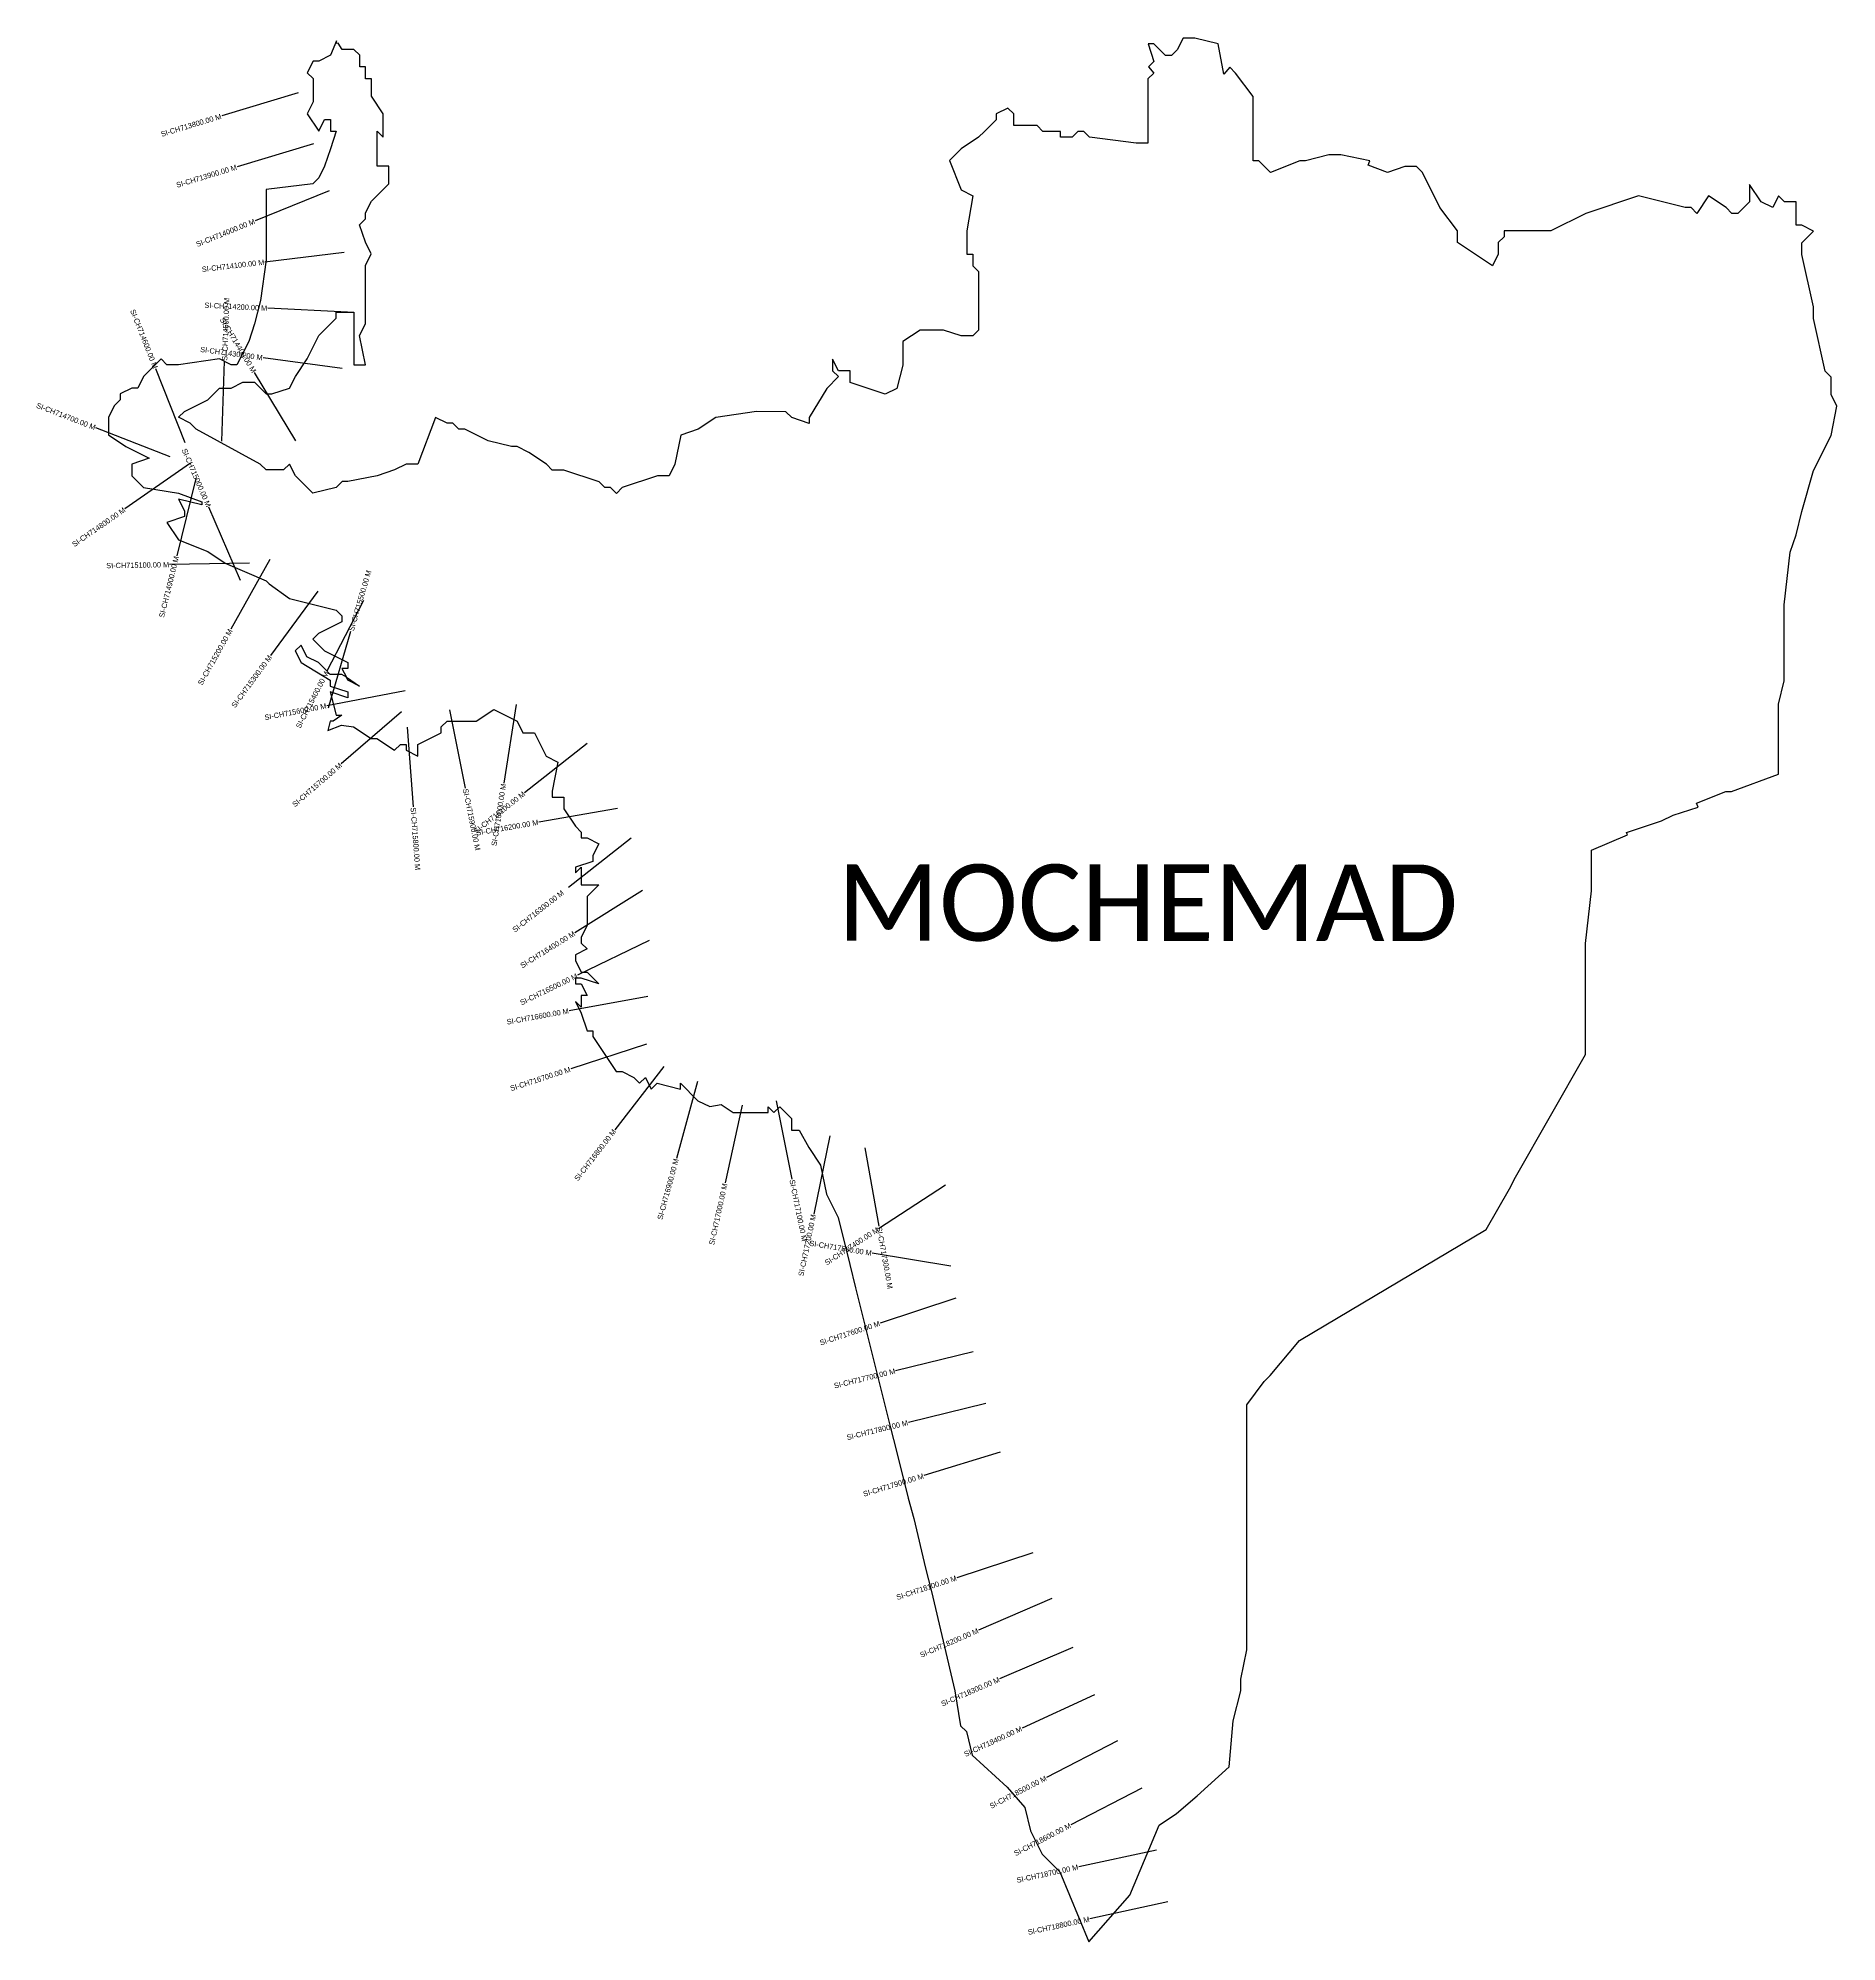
# Model space of a CAD drawing. Header units: metres. Extents: x 353810 to 357192, y 1746314 to 1749893.
import ezdxf
from ezdxf.enums import TextEntityAlignment as Align

# ---------------------------------------------------------------- set-up
doc = ezdxf.new("R2010")
doc.units = ezdxf.units.M
for name, color, linetype in [('CS', 134, 'Continuous'), ('CSMark', 6, 'Continuous'), ('VILLAGE BOUNDRY', 10, 'Continuous'), ('VILLAGE NAME', 250, 'Continuous')]:
    doc.layers.add(name, color=color, linetype=linetype)

msp = doc.modelspace()

# ---------------------------------------------------------------- linework, layer by layer
at = {"layer": 'CS'}
for p, q in [((354298.6, 1749790.1), (354155.1, 1749746.7)), ((354327.6, 1749694.4), (354184, 1749651)), ((354356.9, 1749606.1), (354217.9, 1749549.7)), ((354385.1, 1749489.9), (354236.1, 1749472.2)), ((354391.5, 1749377.9), (354241.7, 1749385.3)), ((354155.3, 1749135.7), (354160.5, 1749285.6)), ((354381.6, 1749272), (354233, 1749292.2)), ((354086.7, 1749132.2), (354031.4, 1749271.7)), ((354294.6, 1749136), (354217, 1749264.4)), ((354058.3, 1749106.1), (353918.4, 1749160.3)), ((354096.5, 1749093.8), (353973.3, 1749008.2)), ((354106.3, 1749065.5), (354070.5, 1748919.9)), ((354190.2, 1748873.5), (354131.2, 1749011.4)), ((354207.3, 1748905.9), (354057.3, 1748903.4)), ((354245.5, 1748912.9), (354172.2, 1748782)), ((354335.7, 1748853.3), (354247, 1748732.3)), ((354421.5, 1748836.2), (354352.9, 1748702.8)), ((354355.7, 1748634.2), (354398.2, 1748778.1)), ((354500.1, 1748666.4), (354352.8, 1748638.2)), ((354708.6, 1748640.5), (354685.4, 1748492.3)), ((354493.3, 1748626.8), (354379.9, 1748528.7)), ((354583.4, 1748630.2), (354613.1, 1748483.2)), ((354504.1, 1748597.7), (354515, 1748448.1)), ((354842.3, 1748567.4), (354724.5, 1748474.6)), ((354899.2, 1748444.7), (354751.4, 1748419.2)), ((354924.9, 1748389), (354806.9, 1748296.5)), ((354946.4, 1748290.6), (354819, 1748211.5)), ((354959, 1748197.1), (354824.1, 1748131.4)), ((354956, 1748091.3), (354808.4, 1748064.7)), ((354953.9, 1748001.7), (354811.3, 1747955.3)), ((354986.1, 1747959.7), (354894.2, 1747841.1)), ((355049.7, 1747932), (355010.2, 1747787.3)), ((355133.4, 1747887.5), (355101.4, 1747741)), ((355197.3, 1747895.3), (355227.2, 1747748.3)), ((355298.7, 1747829.4), (355268.1, 1747682.5)), ((355364.1, 1747807.1), (355390.8, 1747659.5)), ((355515.6, 1747736.6), (355389.9, 1747654.8)), ((355526.1, 1747584.7), (355378, 1747608.8)), ((355535.6, 1747524.4), (355393.1, 1747477.5)), ((355567.9, 1747423.7), (355422.2, 1747387.9)), ((355591.7, 1747326.6), (355446.1, 1747290.8)), ((355618.9, 1747234.7), (355475.4, 1747190.9)), ((355679.8, 1747045.9), (355537.3, 1746999)), ((355715.7, 1746959.9), (355578, 1746900.4)), ((355755.4, 1746868.1), (355617.7, 1746808.6)), ((355796.3, 1746778.6), (355659.9, 1746716.2)), ((355839.1, 1746692.2), (355705.7, 1746623.4)), ((355884.9, 1746603.3), (355751.6, 1746534.5)), ((355912.9, 1746487.1), (355766.3, 1746455.4)), ((355934, 1746389.4), (355787.4, 1746357.6))]:
    msp.add_line(p, q, dxfattribs=at)
at = {"layer": 'VILLAGE BOUNDRY', "ltscale": 0.1, "flags": 128}
msp.add_lwpolyline([(354414.5, 1749542.4), (354425.5, 1749553.4), (354425.5, 1749564.4), (354436.5, 1749586.3), (354469.4, 1749619.2), (354469.4, 1749652.2), (354447.5, 1749652.2), (354447.5, 1749718), (354458.5, 1749707.1), (354458.5, 1749751), (354436.5, 1749783.9), (354436.5, 1749816.8), (354425.6, 1749816.8), (354425.6, 1749838.8), (354414.6, 1749838.8), (354414.6, 1749860.8), (354403.6, 1749871.7), (354381.7, 1749871.8), (354373.8, 1749883.5), (354370.7, 1749882.8), (354370.7, 1749888.2), (354359.7, 1749860.8), (354337.8, 1749849.8), (354326.8, 1749849.8), (354315.8, 1749827.9), (354326.8, 1749816.9), (354326.8, 1749773), (354315.8, 1749751), (354337.7, 1749718.1), (354348.7, 1749740), (354359.7, 1749740), (354359.7, 1749718.1), (354370.6, 1749718.1), (354359.7, 1749685.1), (354348.7, 1749652.2), (354337.7, 1749630.3), (354326.7, 1749619.3), (354238.9, 1749608.3), (354238.8, 1749476.6), (354227.8, 1749399.7), (354216.8, 1749355.9), (354205.9, 1749322.9), (354183.9, 1749279), (354172.9, 1749279), (354150.9, 1749290), (354074.1, 1749279), (354052.1, 1749279.1), (354041.2, 1749290.1), (354008.2, 1749257.1), (353997.2, 1749235.2), (353986.2, 1749235.2), (353964.3, 1749224.2), (353964.3, 1749213.2), (353953.3, 1749202.3), (353942.3, 1749180.3), (353942.3, 1749147.4), (353975.2, 1749125.4), (354019.1, 1749103.4), (353986.2, 1749092.5), (353986.2, 1749070.5), (354008.1, 1749048.6), (354074, 1749037.5), (354117.9, 1749021.1), (354117.9, 1749015.6), (354074, 1749026.6), (354085, 1749004.6), (354085, 1748993.6), (354052, 1748982.7), (354074, 1748949.7), (354128.8, 1748927.8), (354161.8, 1748905.8), (354238.6, 1748872.8), (354244.1, 1748867.3), (354282.5, 1748839.9), (354370.3, 1748817.9), (354381.3, 1748806.9), (354381.3, 1748795.9), (354337.4, 1748774), (354326.4, 1748763), (354348.3, 1748741), (354392.3, 1748719.1), (354392.2, 1748708.1), (354381.2, 1748708.1), (354389.5, 1748691.6), (354414.2, 1748675.1), (354392.2, 1748686.1), (354389.5, 1748691.6), (354381.2, 1748697.1), (354359.3, 1748697.1), (354348.3, 1748708.1), (354337.4, 1748719.1), (354315.4, 1748730.1), (354304.4, 1748752), (354293.4, 1748741), (354304.4, 1748719.1), (354359.3, 1748686.1), (354359.3, 1748675.2), (354392.2, 1748664.2), (354392.2, 1748653.2), (354359.3, 1748664.2), (354370.3, 1748620.3), (354381.2, 1748620.3), (354364.8, 1748609.3), (354359.3, 1748609.3), (354354.4, 1748591.5), (354380.1, 1748601.7), (354403.2, 1748598.3), (354436.1, 1748576.3), (354447.1, 1748576.3), (354480, 1748554.4), (354491, 1748565.3), (354502, 1748565.3), (354502, 1748554.3), (354523.9, 1748543.4), (354523.9, 1748565.3), (354567.9, 1748587.3), (354567.9, 1748598.3), (354578.8, 1748609.2), (354633.8, 1748609.2), (354666.7, 1748631.1), (354710.6, 1748609.2), (354721.5, 1748587.2), (354743.5, 1748587.2), (354765.4, 1748543.3), (354787.4, 1748532.3), (354776.4, 1748477.4), (354776.4, 1748466.4), (354798.3, 1748466.4), (354798.3, 1748444.5), (354820.3, 1748411.5), (354831.2, 1748400.5), (354831.2, 1748389.6), (354842.2, 1748389.6), (354864.2, 1748378.6), (354853.2, 1748356.6), (354853.2, 1748345.6), (354820.2, 1748334.7), (354820.2, 1748323.7), (354831.2, 1748334.7), (354831.2, 1748301.7), (354864.1, 1748301.7), (354842.2, 1748279.8), (354842.2, 1748224.9), (354831.2, 1748202.9), (354831.2, 1748192), (354842.2, 1748181), (354820.2, 1748170), (354820.2, 1748159), (354831.1, 1748137.1), (354842.1, 1748137.1), (354864.1, 1748115.1), (354831.1, 1748126.1), (354820.2, 1748126.1), (354820.2, 1748115.1), (354831.1, 1748115.1), (354842.1, 1748093.2), (354831.1, 1748093.2), (354831.1, 1748071.2), (354820.2, 1748082.2), (354831.1, 1748060.2), (354842.1, 1748027.3), (354853.1, 1748027.3), (354853.1, 1748016.3), (354897, 1747950.4), (354907.9, 1747950.4), (354929.9, 1747939.4), (354940.9, 1747928.4), (354951.8, 1747939.4), (354962.8, 1747917.5), (354973.8, 1747928.4), (355017.7, 1747917.4), (355017.7, 1747928.4), (355050.6, 1747895.5), (355072.6, 1747884.5), (355094.3, 1747888.7), (355116.5, 1747873.5), (355182.4, 1747873.5), (355182.4, 1747884.4), (355193.3, 1747873.4), (355204.3, 1747884.4), (355226.3, 1747862.5), (355226.3, 1747840.5), (355240.8, 1747840.5), (355259.2, 1747807.6), (355281.1, 1747774.6), (355292.1, 1747719.7), (355314, 1747675.8), (355335.9, 1747588), (355346.9, 1747544), (355412.7, 1747280.6), (355423.6, 1747236.6), (355445.6, 1747148.8), (355456.5, 1747110.4), (355478.5, 1747017.1), (355489.4, 1746973.1), (355533.3, 1746786.5), (355544.2, 1746720.6), (355555.2, 1746709.6), (355566.2, 1746665.7), (355632, 1746605.3), (355664.9, 1746566.9), (355675.9, 1746523), (355697.8, 1746479.1), (355730.7, 1746446.1), (355785.6, 1746314.3), (355862.5, 1746402.1), (355917.4, 1746533.9), (355950.4, 1746555.8), (355988.8, 1746588.7), (356049.2, 1746643.6), (356057, 1746729.8), (356071.2, 1746786.3), (356071.2, 1746808.3), (356082.2, 1746863.2), (356082.4, 1747324.2), (356115.3, 1747368.1), (356126.3, 1747379.1), (356181.2, 1747445), (356532.6, 1747653.4), (356576.5, 1747730.3), (356587.5, 1747752.2), (356719.3, 1747982.7), (356719.4, 1748191.3), (356730.4, 1748290.1), (356730.4, 1748366.9), (356798.3, 1748395.2), (356796.3, 1748399.8), (356862.2, 1748421.8), (356884.2, 1748432.7), (356930.8, 1748447.5), (356928.1, 1748454.7), (356983, 1748476.6), (356993.9, 1748476.6), (357081.8, 1748509.5), (357081.8, 1748641.2), (357092.8, 1748685.2), (357092.9, 1748827.9), (357103.9, 1748926.7), (357114.9, 1748959.6), (357125.9, 1749003.5), (357147.9, 1749080.3), (357180.8, 1749146.2), (357191.8, 1749201.1), (357180.9, 1749223.1), (357180.9, 1749256), (357169.9, 1749267), (357148, 1749365.8), (357148, 1749387.7), (357126.1, 1749486.5), (357126.1, 1749508.5), (357148, 1749530.4), (357126.1, 1749541.4), (357115.1, 1749541.4), (357115.1, 1749585.4), (357093.2, 1749585.4), (357082.2, 1749596.3), (357071.2, 1749574.4), (357049.2, 1749585.4), (357027.3, 1749617.7), (357027.3, 1749585.4), (357005.3, 1749563.4), (356994.3, 1749563.4), (356983.4, 1749574.4), (356950.4, 1749596.4), (356928.5, 1749563.5), (356917.5, 1749574.4), (356906.5, 1749574.4), (356818.7, 1749596.4), (356719.9, 1749563.5), (356654, 1749530.6), (356566.2, 1749530.7), (356566.2, 1749519.7), (356555.2, 1749508.7), (356555.2, 1749486.7), (356544.2, 1749464.8), (356478.3, 1749508.7), (356478.4, 1749530.7), (356445.4, 1749574.6), (356412.5, 1749640.5), (356401.6, 1749651.5), (356379.6, 1749651.5), (356346.7, 1749640.5), (356310.6, 1749654.1), (356313.7, 1749662.5), (356258.9, 1749673.5), (356236.9, 1749673.5), (356193, 1749662.5), (356182, 1749662.5), (356127.1, 1749640.6), (356105.2, 1749662.5), (356094.2, 1749662.6), (356094.2, 1749783.3), (356061.3, 1749827.3), (356050.3, 1749838.2), (356039.2, 1749825.3), (356028.4, 1749882.2), (355984.5, 1749893.1), (355962.5, 1749893.2), (355951.6, 1749871.2), (355940.5, 1749860.2), (355929.6, 1749860.2), (355907.6, 1749882.2), (355896.7, 1749882.2), (355907.6, 1749849.3), (355897.3, 1749838.9), (355907.6, 1749827.3), (355896.6, 1749816.3), (355896.6, 1749695.6), (355874.6, 1749695.6), (355786.8, 1749706.6), (355775.8, 1749717.6), (355764.9, 1749717.6), (355753.9, 1749706.6), (355731.9, 1749706.6), (355731.9, 1749717.6), (355699, 1749717.6), (355688, 1749728.6), (355644.1, 1749728.6), (355644.1, 1749750.5), (355633.1, 1749761.5), (355611.2, 1749750.6), (355611.2, 1749739.6), (355589.2, 1749717.6), (355578.2, 1749706.7), (355545.3, 1749684.7), (355523.3, 1749662.8), (355545.3, 1749607.9), (355567.2, 1749596.9), (355556.2, 1749531), (355556.2, 1749487.1), (355567.2, 1749487.1), (355567.2, 1749465.2), (355578.1, 1749454.2), (355578.1, 1749344.4), (355567.1, 1749333.4), (355545.2, 1749333.4), (355512.2, 1749344.4), (355468.3, 1749344.4), (355435.4, 1749322.5), (355435.4, 1749278.6), (355424.4, 1749234.7), (355402.4, 1749223.7), (355336.5, 1749245.7), (355336.5, 1749267.6), (355314.6, 1749267.6), (355303.6, 1749289.6), (355303.6, 1749267.6), (355314.6, 1749256.7), (355292.6, 1749234.7), (355259.7, 1749179.8), (355259.7, 1749168.9), (355226.8, 1749179.8), (355215.8, 1749190.8), (355160.9, 1749190.9), (355084, 1749179.9), (355051.1, 1749157.9), (355018.2, 1749147), (355007.1, 1749092.1), (354996.2, 1749070.1), (354974.2, 1749070.1), (354908.3, 1749048.2), (354897.4, 1749037.2), (354886.4, 1749048.2), (354875.4, 1749048.2), (354864.5, 1749059.2), (354798.6, 1749081.2), (354776.6, 1749081.2), (354765.6, 1749092.2), (354732.7, 1749114.2), (354710.7, 1749125.1), (354699.8, 1749125.1), (354655.9, 1749136.1), (354612, 1749158.1), (354601, 1749158.1), (354590, 1749169.1), (354579, 1749169.1), (354557.1, 1749180.1), (354524.1, 1749092.3), (354502.1, 1749092.3), (354480.2, 1749081.3), (354447.3, 1749070.3), (354392.4, 1749059.4), (354381.4, 1749059.4), (354370.4, 1749048.4), (354326.5, 1749037.5), (354293.6, 1749070.4), (354282.6, 1749092.4), (354271.6, 1749081.4), (354238.7, 1749081.4), (354227.7, 1749092.4), (354107, 1749158.3), (354096, 1749169.3), (354074, 1749180.3), (354085, 1749191.2), (354129, 1749213.2), (354150.9, 1749235.1), (354172.9, 1749235.1), (354194.8, 1749246.1), (354216.8, 1749246.1), (354238.7, 1749224.1), (354249.7, 1749224.1), (354282.6, 1749235.1), (354293.6, 1749257), (354315.6, 1749290), (354337.6, 1749333.8), (354370.5, 1749366.8), (354370.5, 1749377.8), (354403.5, 1749377.8), (354403.4, 1749278.9), (354425.4, 1749278.9), (354414.4, 1749333.8), (354425.4, 1749355.8), (354425.5, 1749465.6), (354436.4, 1749487.5), (354425.5, 1749509.5)], close=True, dxfattribs=at)

# ---------------------------------------------------------------- texts
at = {"layer": 'CSMark'}
for s, rotation, p in [('SI-CH713800.00 M', 16.8389, (354154.1, 1749746.4)), ('SI-CH713900.00 M', 16.8389, (354183.1, 1749650.7)), ('SI-CH714000.00 M', 22.072, (354217, 1749549.3)), ('SI-CH714100.00 M', 6.7647, (354235.2, 1749472.1)), ('SI-CH714200.00 M', 357.1616, (354240.7, 1749385.3)), ('SI-CH714600.00 M', 291.6319, (354031, 1749272.6)), ('SI-CH714400.00 M', 301.1725, (354216.5, 1749265.2)), ('SI-CH714300.00 M', 352.2743, (354232, 1749292.3)), ('SI-CH714700.00 M', 338.8211, (353917.5, 1749160.7)), ('SI-CH715000.00 M', 293.1844, (354130.8, 1749012.3)), ('SI-CH714800.00 M', 34.7903, (353972.5, 1749007.6)), ('SI-CH715100.00 M', 0.9391, (354056.3, 1748903.4)), ('SI-CH714900.00 M', 76.1775, (354070.2, 1748918.9)), ('SI-CH715200.00 M', 60.7555, (354171.8, 1748781.2)), ('SI-CH715300.00 M', 53.7596, (354246.4, 1748731.5)), ('SI-CH715400.00 M', 62.8062, (354352.5, 1748701.9)), ('SI-CH715600.00 M', 10.8419, (354351.8, 1748638)), ('SI-CH715700.00 M', 40.8575, (354379.1, 1748528.1)), ('SI-CH716100.00 M', 38.2319, (354723.7, 1748474)), ('SI-CH716000.00 M', 81.1026, (354685.2, 1748491.3)), ('SI-CH716200.00 M', 9.7698, (354750.4, 1748419.1)), ('SI-CH716300.00 M', 38.0866, (354796.5, 1748288.3)), ('SI-CH716400.00 M', 31.8532, (354818.1, 1748210.9)), ('SI-CH716500.00 M', 25.9409, (354823.2, 1748131)), ('SI-CH716600.00 M', 10.1873, (354807.4, 1748064.5)), ('SI-CH716700.00 M', 18.0518, (354810.3, 1747955)), ('SI-CH716800.00 M', 52.2054, (354893.6, 1747840.3)), ('SI-CH716900.00 M', 74.7002, (355009.9, 1747786.4)), ('SI-CH717000.00 M', 77.6907, (355101.2, 1747740)), ('SI-CH717200.00 M', 78.2367, (355267.9, 1747681.6)), ('SI-CH717400.00 M', 33.0324, (355389, 1747654.3)), ('SI-CH717500.00 M', 350.7353, (355377, 1747609)), ('SI-CH717600.00 M', 18.1922, (355392.1, 1747477.2)), ('SI-CH717700.00 M', 13.7938, (355421.3, 1747387.7)), ('SI-CH717800.00 M', 13.7938, (355445.1, 1747290.6)), ('SI-CH717900.00 M', 17.0043, (355474.5, 1747190.6)), ('SI-CH718100.00 M', 18.2233, (355536.3, 1746998.7)), ('SI-CH718200.00 M', 23.3772, (355577.1, 1746900)), ('SI-CH718300.00 M', 23.3772, (355616.8, 1746808.2)), ('SI-CH718400.00 M', 24.5996, (355659, 1746715.8)), ('SI-CH718500.00 M', 27.2765, (355704.9, 1746623)), ('SI-CH718600.00 M', 27.2765, (355750.7, 1746534.1)), ('SI-CH718700.00 M', 12.2112, (355765.3, 1746455.2)), ('SI-CH718800.00 M', 12.2112, (355786.4, 1746357.4))]:
    msp.add_text(s, height=10, rotation=rotation, dxfattribs=at).set_placement(p, align=Align.MIDDLE_RIGHT)
for s, rotation, p in [('SI-CH714500.00 M', 87.9983, (354160.6, 1749286.6)), ('SI-CH715500.00 M', 73.5289, (354398.5, 1748779)), ('SI-CH715900.00 M', 281.4356, (354613.3, 1748482.2)), ('SI-CH715800.00 M', 274.184, (354515.1, 1748447.1)), ('SI-CH717100.00 M', 281.4891, (355227.4, 1747747.3)), ('SI-CH717300.00 M', 280.2302, (355391, 1747658.5))]:
    msp.add_text(s, height=10, rotation=rotation, dxfattribs=at).set_placement(p, align=Align.MIDDLE_LEFT)
at = {"layer": 'VILLAGE NAME', "insert": (355312.4, 1748340), "char_height": 143.7, "attachment_point": 1, "rotation": 359.9793}
msp.add_mtext_dynamic_manual_height_columns('{\\fCalibri|b0|i0|c0|p34;MOCHEMAD}', width=1418, gutter_width=718.5, heights=[0], dxfattribs=at)

doc.saveas('drawing.dxf')
